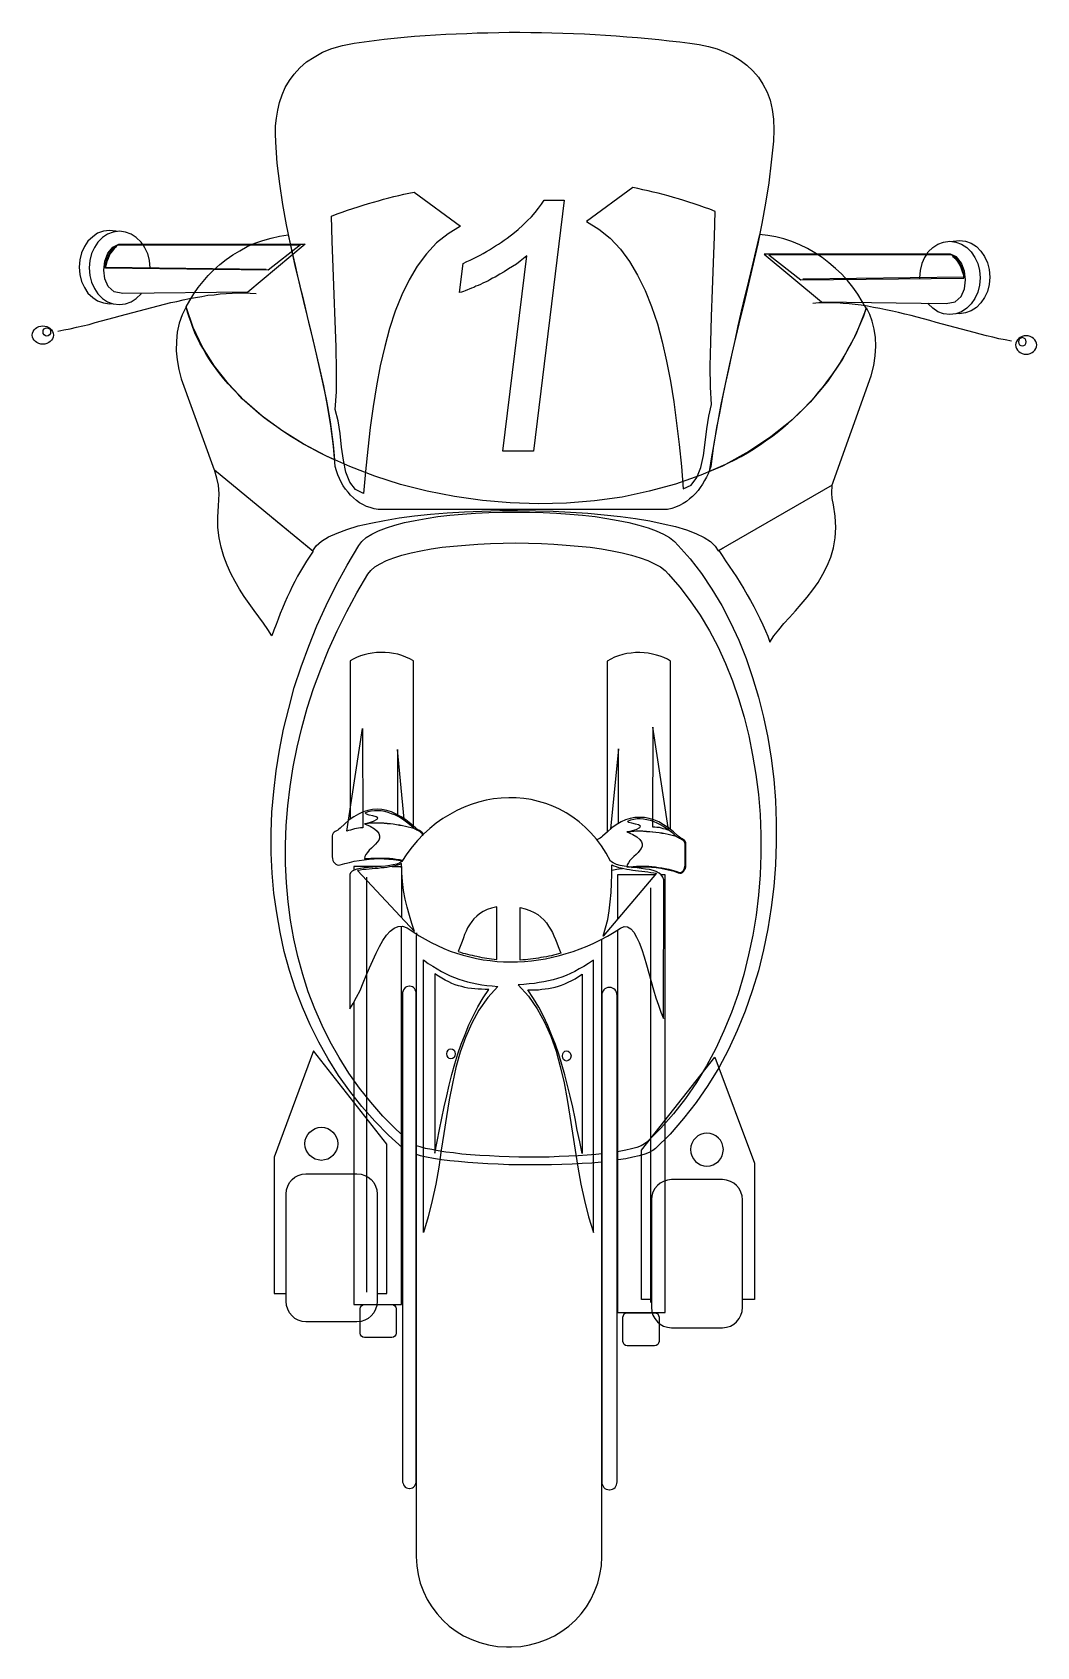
# Model space of a CAD drawing. Header units: millimetres. Extents: x -3203.9 to -3203.12, y 1770.14 to 1771.4.
import ezdxf

# ---------------------------------------------------------------- set-up
doc = ezdxf.new("R2010")
doc.units = ezdxf.units.MM
doc.header["$LTSCALE"] = 10
doc.layers.add('Veículos', color=2, linetype='Continuous')

msp = doc.modelspace()

# ---------------------------------------------------------------- linework, layer by layer
at = {"layer": 'Veículos'}
for points in [[(-3203.4037, 1771.0293), (-3203.6301, 1771.0294), (-3203.6332, 1771.0299), (-3203.6363, 1771.0308), (-3203.6391, 1771.0317), (-3203.6419, 1771.0331), (-3203.6446, 1771.0345), (-3203.6471, 1771.0364), (-3203.6494, 1771.0383), (-3203.6517, 1771.0405), (-3203.6536, 1771.0428), (-3203.6556, 1771.0453), (-3203.6573, 1771.0479), (-3203.6589, 1771.0506), (-3203.6603, 1771.0535), (-3203.6616, 1771.0565), (-3203.6626, 1771.0596), (-3203.6636, 1771.0629), (-3203.665, 1771.0789), (-3203.667, 1771.0948), (-3203.6697, 1771.1105), (-3203.6726, 1771.1261), (-3203.6761, 1771.1418), (-3203.6797, 1771.1575), (-3203.6835, 1771.173), (-3203.6873, 1771.1887), (-3203.6911, 1771.2043), (-3203.6949, 1771.2202), (-3203.6984, 1771.2359), (-3203.7017, 1771.2519), (-3203.7046, 1771.2679), (-3203.707, 1771.2841), (-3203.7089, 1771.3002), (-3203.7101, 1771.3167), (-3203.7104, 1771.323), (-3203.7103, 1771.3293), (-3203.7096, 1771.3354), (-3203.7086, 1771.3416), (-3203.7071, 1771.3477), (-3203.7051, 1771.3535), (-3203.7027, 1771.3593), (-3203.6994, 1771.3647), (-3203.6957, 1771.3699), (-3203.6913, 1771.3748), (-3203.686, 1771.3793), (-3203.6802, 1771.3832), (-3203.6736, 1771.3869), (-3203.6662, 1771.3898), (-3203.6578, 1771.3923), (-3203.6487, 1771.3941), (-3203.6409, 1771.3951), (-3203.6332, 1771.3961), (-3203.6254, 1771.3971), (-3203.6175, 1771.3979), (-3203.6096, 1771.3987), (-3203.6015, 1771.3994), (-3203.5934, 1771.4001), (-3203.5853, 1771.4006), (-3203.5772, 1771.4011), (-3203.569, 1771.4014), (-3203.5607, 1771.4017), (-3203.5525, 1771.402), (-3203.5442, 1771.4022), (-3203.5358, 1771.4024), (-3203.5276, 1771.4025), (-3203.5192, 1771.4025), (-3203.5107, 1771.4024), (-3203.5023, 1771.4024), (-3203.4941, 1771.402), (-3203.4857, 1771.4019), (-3203.4773, 1771.4015), (-3203.4688, 1771.4012), (-3203.4604, 1771.4007), (-3203.4522, 1771.4002), (-3203.4438, 1771.3997), (-3203.4355, 1771.3991), (-3203.4271, 1771.3984), (-3203.4188, 1771.3976), (-3203.4106, 1771.3968), (-3203.4025, 1771.3959), (-3203.3942, 1771.3951), (-3203.3862, 1771.3941), (-3203.3789, 1771.393), (-3203.3718, 1771.3915), (-3203.365, 1771.3895), (-3203.3586, 1771.387), (-3203.3525, 1771.3841), (-3203.3469, 1771.3808), (-3203.3416, 1771.3768), (-3203.337, 1771.3723), (-3203.3327, 1771.3674), (-3203.3291, 1771.3619), (-3203.3259, 1771.3558), (-3203.3236, 1771.3494), (-3203.3218, 1771.3421), (-3203.3208, 1771.3345), (-3203.3205, 1771.3263), (-3203.321, 1771.3174), (-3203.3226, 1771.301), (-3203.3246, 1771.2849), (-3203.3271, 1771.2689), (-3203.3301, 1771.253), (-3203.3332, 1771.2372), (-3203.3367, 1771.2215), (-3203.3403, 1771.2058), (-3203.3441, 1771.1902), (-3203.3479, 1771.1746), (-3203.3517, 1771.159), (-3203.3553, 1771.1431), (-3203.3588, 1771.1273), (-3203.3621, 1771.1114), (-3203.365, 1771.0954), (-3203.3677, 1771.0793), (-3203.37, 1771.0629), (-3203.371, 1771.0601), (-3203.372, 1771.0573), (-3203.3733, 1771.0545), (-3203.3748, 1771.0519), (-3203.3763, 1771.0492), (-3203.3781, 1771.0466), (-3203.3799, 1771.0441), (-3203.382, 1771.0418), (-3203.3842, 1771.0395), (-3203.3865, 1771.0375), (-3203.389, 1771.0355), (-3203.3916, 1771.0339), (-3203.3944, 1771.0324), (-3203.3974, 1771.0311), (-3203.4005, 1771.0301), (-3203.4037, 1771.0293)], [(-3203.3664, 1771.2624), (-3203.3706, 1771.2641), (-3203.3748, 1771.2656), (-3203.3789, 1771.2671), (-3203.383, 1771.2684), (-3203.3872, 1771.2697), (-3203.3911, 1771.271), (-3203.3952, 1771.2722), (-3203.3992, 1771.2733), (-3203.4032, 1771.2745), (-3203.4071, 1771.2756), (-3203.4111, 1771.2766), (-3203.415, 1771.2776), (-3203.419, 1771.2786), (-3203.423, 1771.2794), (-3203.4269, 1771.2804), (-3203.431, 1771.2812), (-3203.4672, 1771.2545), (-3203.4575, 1771.2486), (-3203.4485, 1771.2415), (-3203.4406, 1771.2329), (-3203.4334, 1771.2233), (-3203.4271, 1771.2126), (-3203.4213, 1771.2007), (-3203.4162, 1771.188), (-3203.4117, 1771.1745), (-3203.4079, 1771.1603), (-3203.4045, 1771.1453), (-3203.4015, 1771.1296), (-3203.3989, 1771.1134), (-3203.3967, 1771.0969), (-3203.3947, 1771.0801), (-3203.3929, 1771.0628), (-3203.3914, 1771.0454), (-3203.3852, 1771.0484), (-3203.3807, 1771.0542), (-3203.3776, 1771.0621), (-3203.3756, 1771.0715), (-3203.3743, 1771.0817), (-3203.3731, 1771.0923), (-3203.3715, 1771.1024), (-3203.3693, 1771.1113), (-3203.3702, 1771.125), (-3203.3703, 1771.1415), (-3203.37, 1771.1601), (-3203.3693, 1771.1803), (-3203.3685, 1771.201), (-3203.3677, 1771.2222), (-3203.3669, 1771.2428), (-3203.3664, 1771.2624)], [(-3203.6665, 1771.2588), (-3203.6622, 1771.2605), (-3203.6581, 1771.2619), (-3203.654, 1771.2634), (-3203.6499, 1771.2647), (-3203.6457, 1771.2661), (-3203.6418, 1771.2674), (-3203.6376, 1771.2685), (-3203.6337, 1771.2697), (-3203.6297, 1771.2708), (-3203.6258, 1771.272), (-3203.6218, 1771.273), (-3203.6178, 1771.274), (-3203.6139, 1771.275), (-3203.6099, 1771.2758), (-3203.606, 1771.2768), (-3203.6018, 1771.2776), (-3203.5657, 1771.2509), (-3203.5754, 1771.2449), (-3203.5843, 1771.2378), (-3203.5923, 1771.2293), (-3203.5995, 1771.2197), (-3203.6058, 1771.209), (-3203.6116, 1771.1971), (-3203.6167, 1771.1844), (-3203.6211, 1771.1709), (-3203.6249, 1771.1567), (-3203.6284, 1771.1416), (-3203.6314, 1771.126), (-3203.634, 1771.1098), (-3203.6362, 1771.0933), (-3203.6381, 1771.0765), (-3203.64, 1771.0591), (-3203.6414, 1771.0418), (-3203.6477, 1771.0448), (-3203.6522, 1771.0506), (-3203.6553, 1771.0585), (-3203.6571, 1771.0679), (-3203.6586, 1771.0781), (-3203.6598, 1771.0887), (-3203.6614, 1771.0987), (-3203.6636, 1771.1076), (-3203.6627, 1771.1213), (-3203.6626, 1771.1378), (-3203.6629, 1771.1565), (-3203.6636, 1771.1766), (-3203.6644, 1771.1974), (-3203.6652, 1771.2185), (-3203.666, 1771.2392), (-3203.6665, 1771.2588)], [(-3203.5086, 1771.0748), (-3203.5325, 1771.0748), (-3203.5139, 1771.2276), (-3203.5164, 1771.2255), (-3203.519, 1771.2235), (-3203.5218, 1771.2213), (-3203.5249, 1771.2194), (-3203.5281, 1771.2174), (-3203.5315, 1771.2152), (-3203.535, 1771.2133), (-3203.5386, 1771.2111), (-3203.5406, 1771.2101), (-3203.5426, 1771.209), (-3203.5444, 1771.208), (-3203.5464, 1771.2072), (-3203.5482, 1771.2062), (-3203.55, 1771.2053), (-3203.5518, 1771.2045), (-3203.5537, 1771.2039), (-3203.5553, 1771.203), (-3203.5571, 1771.2024), (-3203.5588, 1771.2017), (-3203.5602, 1771.201), (-3203.5619, 1771.2004), (-3203.5634, 1771.1999), (-3203.5649, 1771.1994), (-3203.5664, 1771.1989), (-3203.5635, 1771.2218), (-3203.5607, 1771.2232), (-3203.5581, 1771.2243), (-3203.5555, 1771.2256), (-3203.553, 1771.227), (-3203.5503, 1771.2283), (-3203.5479, 1771.2296), (-3203.5454, 1771.2311), (-3203.5431, 1771.2324), (-3203.5406, 1771.2339), (-3203.5383, 1771.2354), (-3203.536, 1771.2369), (-3203.5337, 1771.2385), (-3203.5314, 1771.24), (-3203.5291, 1771.2416), (-3203.5269, 1771.2433), (-3203.5246, 1771.2449), (-3203.5206, 1771.2482), (-3203.5168, 1771.2517), (-3203.5134, 1771.255), (-3203.5101, 1771.2583), (-3203.5073, 1771.2616), (-3203.5046, 1771.2649), (-3203.5023, 1771.268), (-3203.5002, 1771.2712), (-3203.4845, 1771.2712), (-3203.5086, 1771.0748)], [(-3203.8345, 1771.2466), (-3203.8353, 1771.2469), (-3203.8401, 1771.2476), (-3203.8449, 1771.2469), (-3203.8494, 1771.2453), (-3203.8533, 1771.2426), (-3203.857, 1771.2392), (-3203.8598, 1771.2349), (-3203.8621, 1771.2301), (-3203.8634, 1771.2246), (-3203.8639, 1771.2189), (-3203.8634, 1771.2131), (-3203.8621, 1771.2076), (-3203.8598, 1771.2029), (-3203.857, 1771.1986), (-3203.8533, 1771.1951), (-3203.8494, 1771.1925), (-3203.8449, 1771.1908), (-3203.8401, 1771.1902), (-3203.838, 1771.1905), (-3203.838, 1771.1905)], [(-3203.8144, 1771.2367), (-3203.8155, 1771.2385), (-3203.8192, 1771.242), (-3203.8231, 1771.2446), (-3203.8276, 1771.2463), (-3203.8324, 1771.2469), (-3203.8372, 1771.2463), (-3203.8416, 1771.2446), (-3203.8456, 1771.242), (-3203.8492, 1771.2385), (-3203.852, 1771.2342), (-3203.8543, 1771.2294), (-3203.8556, 1771.224), (-3203.8561, 1771.2182), (-3203.8556, 1771.2124), (-3203.8543, 1771.207), (-3203.852, 1771.2022), (-3203.8492, 1771.1979), (-3203.8456, 1771.1944), (-3203.8416, 1771.1918), (-3203.8372, 1771.1902), (-3203.8324, 1771.1895), (-3203.8276, 1771.1902), (-3203.8231, 1771.1918), (-3203.8192, 1771.1944), (-3203.8155, 1771.1979), (-3203.8152, 1771.1984), (-3203.8152, 1771.1984)], [(-3203.6642, 1771.068), (-3203.6705, 1771.071), (-3203.6766, 1771.0741), (-3203.6825, 1771.0773), (-3203.6883, 1771.0804), (-3203.6938, 1771.0837), (-3203.6992, 1771.087), (-3203.7045, 1771.0905), (-3203.7094, 1771.094), (-3203.7144, 1771.0976), (-3203.7192, 1771.101), (-3203.7236, 1771.1047), (-3203.7281, 1771.1085), (-3203.7322, 1771.1123), (-3203.7363, 1771.1159), (-3203.7401, 1771.1199), (-3203.7438, 1771.1237), (-3203.7474, 1771.1276), (-3203.7507, 1771.1314), (-3203.7538, 1771.1354), (-3203.7568, 1771.1393), (-3203.7598, 1771.1435), (-3203.7624, 1771.1474), (-3203.7649, 1771.1514), (-3203.7672, 1771.1555), (-3203.7695, 1771.1595), (-3203.7715, 1771.1636), (-3203.7733, 1771.1675), (-3203.7749, 1771.1717), (-3203.7764, 1771.1756), (-3203.7779, 1771.1796), (-3203.7791, 1771.1837), (-3203.7801, 1771.1877), (-3203.7774, 1771.1928), (-3203.7743, 1771.1979), (-3203.7708, 1771.2029), (-3203.767, 1771.2076), (-3203.7629, 1771.2123), (-3203.7586, 1771.2167), (-3203.7538, 1771.2209), (-3203.7489, 1771.2248), (-3203.7436, 1771.2284), (-3203.7381, 1771.2317), (-3203.7324, 1771.2349), (-3203.7264, 1771.2375), (-3203.7202, 1771.2398), (-3203.7137, 1771.2416), (-3203.7071, 1771.2431), (-3203.7003, 1771.2441), (-3203.6985, 1771.236), (-3203.6967, 1771.2279), (-3203.6949, 1771.22), (-3203.6931, 1771.2119), (-3203.6913, 1771.204), (-3203.6893, 1771.1961), (-3203.6875, 1771.1882), (-3203.6855, 1771.1803), (-3203.6837, 1771.1723), (-3203.6817, 1771.1644), (-3203.6799, 1771.1565), (-3203.6781, 1771.1484), (-3203.6761, 1771.1403), (-3203.6743, 1771.1322), (-3203.6725, 1771.124), (-3203.6706, 1771.1157), (-3203.6697, 1771.1098), (-3203.6687, 1771.1038), (-3203.6677, 1771.0979), (-3203.6669, 1771.092), (-3203.666, 1771.0859), (-3203.6652, 1771.0799), (-3203.6647, 1771.074), (-3203.6642, 1771.068)], [(-3203.3713, 1771.059), (-3203.3662, 1771.0611), (-3203.3611, 1771.0633), (-3203.356, 1771.0657), (-3203.351, 1771.0682), (-3203.3461, 1771.0708), (-3203.3413, 1771.0737), (-3203.3365, 1771.0766), (-3203.3317, 1771.0796), (-3203.3271, 1771.0829), (-3203.3225, 1771.0862), (-3203.318, 1771.0895), (-3203.3136, 1771.0931), (-3203.3093, 1771.0968), (-3203.3051, 1771.1006), (-3203.301, 1771.1043), (-3203.2969, 1771.1085), (-3203.2929, 1771.1126), (-3203.2891, 1771.1167), (-3203.2855, 1771.1212), (-3203.2819, 1771.1255), (-3203.2784, 1771.1301), (-3203.2749, 1771.1347), (-3203.2716, 1771.1395), (-3203.2685, 1771.1443), (-3203.2655, 1771.1492), (-3203.2627, 1771.1543), (-3203.2599, 1771.1595), (-3203.2573, 1771.1646), (-3203.255, 1771.1699), (-3203.2525, 1771.1753), (-3203.2503, 1771.1807), (-3203.2484, 1771.1864), (-3203.2515, 1771.1921), (-3203.255, 1771.1978), (-3203.2588, 1771.2032), (-3203.2631, 1771.2083), (-3203.2675, 1771.2133), (-3203.2725, 1771.2179), (-3203.2776, 1771.2223), (-3203.2829, 1771.2265), (-3203.2885, 1771.2301), (-3203.2944, 1771.2334), (-3203.3003, 1771.2364), (-3203.3065, 1771.239), (-3203.3127, 1771.241), (-3203.319, 1771.2426), (-3203.3254, 1771.2436), (-3203.3319, 1771.2443), (-3203.3348, 1771.2321), (-3203.3376, 1771.2199), (-3203.3405, 1771.208), (-3203.3433, 1771.1963), (-3203.3461, 1771.1845), (-3203.3487, 1771.173), (-3203.3512, 1771.1614), (-3203.3538, 1771.1501), (-3203.3561, 1771.1387), (-3203.3586, 1771.1273), (-3203.3609, 1771.1159), (-3203.3631, 1771.1047), (-3203.3654, 1771.0933), (-3203.3673, 1771.0819), (-3203.3693, 1771.0705), (-3203.3713, 1771.059)], [(-3203.8329, 1771.2367), (-3203.6871, 1771.2369), (-3203.732, 1771.1994), (-3203.8296, 1771.1982), (-3203.8365, 1771.1996), (-3203.8413, 1771.2037), (-3203.8439, 1771.2096), (-3203.8447, 1771.2166), (-3203.8437, 1771.2235), (-3203.8414, 1771.2298), (-3203.8376, 1771.2345), (-3203.8329, 1771.2367)], [(-3203.8314, 1771.2364), (-3203.6908, 1771.2364), (-3203.716, 1771.2166), (-3203.8434, 1771.218), (-3203.8433, 1771.2209), (-3203.8426, 1771.224), (-3203.8414, 1771.2271), (-3203.84, 1771.2299), (-3203.8381, 1771.2326), (-3203.8362, 1771.2347), (-3203.8339, 1771.236), (-3203.8314, 1771.2364)], [(-3203.8345, 1771.235), (-3203.8363, 1771.2336), (-3203.8378, 1771.2317), (-3203.8393, 1771.2298), (-3203.8403, 1771.2276), (-3203.8413, 1771.2255), (-3203.8421, 1771.2232), (-3203.8428, 1771.221), (-3203.8433, 1771.2187), (-3203.7175, 1771.2172)], [(-3203.8142, 1771.2365), (-3203.8127, 1771.2342), (-3203.8104, 1771.2294), (-3203.8091, 1771.224), (-3203.8086, 1771.2182), (-3203.8086, 1771.2182), (-3203.8086, 1771.2177)], [(-3203.1825, 1771.2289), (-3203.3282, 1771.2291), (-3203.2834, 1771.1916), (-3203.1858, 1771.1905), (-3203.1789, 1771.1918), (-3203.1741, 1771.1959), (-3203.1715, 1771.2019), (-3203.1706, 1771.2088), (-3203.1716, 1771.2157), (-3203.1739, 1771.222), (-3203.1777, 1771.2268), (-3203.1825, 1771.2289)], [(-3203.201, 1771.2289), (-3203.1999, 1771.2308), (-3203.1962, 1771.2342), (-3203.1923, 1771.2369), (-3203.1878, 1771.2385), (-3203.183, 1771.2392), (-3203.1782, 1771.2385), (-3203.1738, 1771.2369), (-3203.1698, 1771.2342), (-3203.1662, 1771.2308), (-3203.1634, 1771.2265), (-3203.1611, 1771.2217), (-3203.1598, 1771.2162), (-3203.1593, 1771.2105), (-3203.1598, 1771.2047), (-3203.1611, 1771.1992), (-3203.1634, 1771.1944), (-3203.1662, 1771.1902), (-3203.1698, 1771.1867), (-3203.1738, 1771.184), (-3203.1782, 1771.1824), (-3203.183, 1771.1817), (-3203.1878, 1771.1824), (-3203.1923, 1771.184), (-3203.1962, 1771.1867), (-3203.1999, 1771.1902), (-3203.2002, 1771.1907), (-3203.2002, 1771.1907)], [(-3203.181, 1771.2388), (-3203.1802, 1771.2392), (-3203.1754, 1771.2398), (-3203.1706, 1771.2392), (-3203.1662, 1771.2375), (-3203.1622, 1771.2349), (-3203.1586, 1771.2314), (-3203.1558, 1771.2271), (-3203.1535, 1771.2223), (-3203.1522, 1771.2169), (-3203.1517, 1771.2111), (-3203.1522, 1771.2053), (-3203.1535, 1771.1999), (-3203.1558, 1771.1951), (-3203.1586, 1771.1908), (-3203.1622, 1771.1874), (-3203.1662, 1771.1847), (-3203.1706, 1771.1831), (-3203.1754, 1771.1824), (-3203.1774, 1771.1827), (-3203.1774, 1771.1827)], [(-3203.184, 1771.2286), (-3203.3246, 1771.2286), (-3203.2994, 1771.2088), (-3203.172, 1771.2103), (-3203.1721, 1771.2131), (-3203.1728, 1771.2162), (-3203.1739, 1771.2194), (-3203.1754, 1771.2222), (-3203.1772, 1771.2248), (-3203.1792, 1771.227), (-3203.1815, 1771.2283), (-3203.184, 1771.2286)], [(-3203.1809, 1771.2273), (-3203.1791, 1771.2258), (-3203.1776, 1771.224), (-3203.1761, 1771.222), (-3203.1749, 1771.2199), (-3203.1741, 1771.2177), (-3203.1733, 1771.2154), (-3203.1726, 1771.2133), (-3203.1721, 1771.2109), (-3203.2979, 1771.2095)], [(-3203.2012, 1771.2288), (-3203.2027, 1771.2265), (-3203.205, 1771.2217), (-3203.2063, 1771.2162), (-3203.2068, 1771.2105), (-3203.2068, 1771.2105), (-3203.2068, 1771.21)], [(-3203.8806, 1771.1687), (-3203.8758, 1771.1697), (-3203.8708, 1771.1707), (-3203.866, 1771.1718), (-3203.8611, 1771.173), (-3203.8561, 1771.1741), (-3203.8513, 1771.1755), (-3203.8464, 1771.1768), (-3203.8414, 1771.1781), (-3203.8365, 1771.1794), (-3203.8317, 1771.1807), (-3203.8268, 1771.1821), (-3203.8218, 1771.1834), (-3203.8169, 1771.1847), (-3203.8119, 1771.186), (-3203.807, 1771.1874), (-3203.8022, 1771.1887), (-3203.7972, 1771.1898), (-3203.7923, 1771.1911), (-3203.7875, 1771.1921), (-3203.7825, 1771.1933), (-3203.7777, 1771.1943), (-3203.7728, 1771.1951), (-3203.768, 1771.1959), (-3203.7632, 1771.1968), (-3203.7584, 1771.1973), (-3203.7537, 1771.1979), (-3203.7489, 1771.1982), (-3203.7441, 1771.1986), (-3203.7395, 1771.1987), (-3203.7347, 1771.1987), (-3203.7301, 1771.1986), (-3203.7254, 1771.1982)], [(-3203.1348, 1771.1609), (-3203.1396, 1771.1619), (-3203.1446, 1771.1629), (-3203.1494, 1771.1641), (-3203.1543, 1771.1652), (-3203.1593, 1771.1664), (-3203.164, 1771.1677), (-3203.169, 1771.169), (-3203.1739, 1771.1704), (-3203.1789, 1771.1717), (-3203.1837, 1771.173), (-3203.1886, 1771.1743), (-3203.1936, 1771.1756), (-3203.1985, 1771.177), (-3203.2035, 1771.1783), (-3203.2084, 1771.1796), (-3203.2132, 1771.1809), (-3203.2182, 1771.1821), (-3203.2231, 1771.1834), (-3203.2279, 1771.1844), (-3203.2329, 1771.1855), (-3203.2376, 1771.1865), (-3203.2426, 1771.1874), (-3203.2474, 1771.1882), (-3203.2522, 1771.189), (-3203.257, 1771.1895), (-3203.2617, 1771.1902), (-3203.2665, 1771.1905), (-3203.2713, 1771.1908), (-3203.2759, 1771.191), (-3203.2807, 1771.191), (-3203.2853, 1771.1908), (-3203.29, 1771.1905)], [(-3203.2753, 1771.0479), (-3203.2444, 1771.1339), (-3203.2424, 1771.1418), (-3203.2414, 1771.1496), (-3203.2409, 1771.157), (-3203.2411, 1771.1639), (-3203.2421, 1771.1704), (-3203.2436, 1771.1765), (-3203.2456, 1771.1819), (-3203.2482, 1771.1869), (-3203.2566, 1771.1661), (-3203.2669, 1771.1468), (-3203.2787, 1771.1293), (-3203.2921, 1771.1133), (-3203.3068, 1771.0989), (-3203.323, 1771.086), (-3203.3401, 1771.0746), (-3203.3584, 1771.0646), (-3203.3776, 1771.0562), (-3203.3975, 1771.0491), (-3203.4182, 1771.0435), (-3203.4393, 1771.039), (-3203.4609, 1771.036), (-3203.4827, 1771.0342), (-3203.5046, 1771.0337), (-3203.5268, 1771.0344), (-3203.5485, 1771.0364), (-3203.5703, 1771.0395), (-3203.5916, 1771.0436), (-3203.6126, 1771.0489), (-3203.6327, 1771.0553), (-3203.6523, 1771.0628), (-3203.671, 1771.0712), (-3203.6886, 1771.0807), (-3203.7053, 1771.0911), (-3203.7207, 1771.1024), (-3203.7347, 1771.1146), (-3203.7472, 1771.1276), (-3203.7581, 1771.1415), (-3203.7674, 1771.1562), (-3203.7746, 1771.1717), (-3203.7801, 1771.1878), (-3203.7832, 1771.1816), (-3203.7857, 1771.175), (-3203.7872, 1771.168), (-3203.7878, 1771.1609), (-3203.788, 1771.1535), (-3203.7873, 1771.1463), (-3203.786, 1771.1388), (-3203.7842, 1771.1314), (-3203.7583, 1771.0603), (-3203.7578, 1771.06), (-3203.7578, 1771.0596)], [(-3203.8923, 1771.173), (-3203.8906, 1771.1728), (-3203.8891, 1771.1725), (-3203.8877, 1771.1717), (-3203.8865, 1771.1709), (-3203.8855, 1771.1697), (-3203.8847, 1771.1685), (-3203.8842, 1771.1672), (-3203.884, 1771.1657), (-3203.8842, 1771.1642), (-3203.8847, 1771.1629), (-3203.8855, 1771.1618), (-3203.8865, 1771.1606), (-3203.8877, 1771.1598), (-3203.8891, 1771.1591), (-3203.8906, 1771.1586), (-3203.8923, 1771.1585), (-3203.8939, 1771.1586), (-3203.8954, 1771.1591), (-3203.8969, 1771.1598), (-3203.898, 1771.1606), (-3203.899, 1771.1618), (-3203.8999, 1771.1629), (-3203.9004, 1771.1642), (-3203.9005, 1771.1657), (-3203.9004, 1771.1672), (-3203.8999, 1771.1685), (-3203.899, 1771.1697), (-3203.898, 1771.1709), (-3203.8969, 1771.1717), (-3203.8954, 1771.1725), (-3203.8939, 1771.1728), (-3203.8923, 1771.173)], [(-3203.8891, 1771.1715), (-3203.888, 1771.1712), (-3203.887, 1771.1705), (-3203.8863, 1771.1695), (-3203.8862, 1771.1682), (-3203.8863, 1771.1669), (-3203.887, 1771.1659), (-3203.888, 1771.1652), (-3203.8891, 1771.1649), (-3203.8903, 1771.1652), (-3203.8913, 1771.1659), (-3203.8919, 1771.1669), (-3203.8921, 1771.1682), (-3203.8919, 1771.1695), (-3203.8913, 1771.1705), (-3203.8903, 1771.1712), (-3203.8891, 1771.1715)], [(-3203.1233, 1771.1652), (-3203.1249, 1771.1651), (-3203.1264, 1771.1647), (-3203.1279, 1771.1639), (-3203.1291, 1771.1631), (-3203.13, 1771.1619), (-3203.1309, 1771.1608), (-3203.1314, 1771.1595), (-3203.1315, 1771.158), (-3203.1314, 1771.1565), (-3203.1309, 1771.1552), (-3203.13, 1771.154), (-3203.1291, 1771.1529), (-3203.1279, 1771.152), (-3203.1264, 1771.1514), (-3203.1249, 1771.1509), (-3203.1233, 1771.1507), (-3203.1216, 1771.1509), (-3203.1202, 1771.1514), (-3203.1187, 1771.152), (-3203.1175, 1771.1529), (-3203.1165, 1771.154), (-3203.1157, 1771.1552), (-3203.1152, 1771.1565), (-3203.115, 1771.158), (-3203.1152, 1771.1595), (-3203.1157, 1771.1608), (-3203.1165, 1771.1619), (-3203.1175, 1771.1631), (-3203.1187, 1771.1639), (-3203.1202, 1771.1647), (-3203.1216, 1771.1651), (-3203.1233, 1771.1652)], [(-3203.1263, 1771.1638), (-3203.1274, 1771.1634), (-3203.1284, 1771.1628), (-3203.1291, 1771.1618), (-3203.1292, 1771.1605), (-3203.1291, 1771.1591), (-3203.1284, 1771.1581), (-3203.1274, 1771.1575), (-3203.1263, 1771.1572), (-3203.1251, 1771.1575), (-3203.1241, 1771.1581), (-3203.1235, 1771.1591), (-3203.1233, 1771.1605), (-3203.1235, 1771.1618), (-3203.1241, 1771.1628), (-3203.1251, 1771.1634), (-3203.1263, 1771.1638)], [(-3203.7579, 1771.0603), (-3203.6809, 1770.9966), (-3203.6835, 1770.9928), (-3203.686, 1770.989), (-3203.6885, 1770.985), (-3203.6908, 1770.9811), (-3203.6931, 1770.9771), (-3203.6952, 1770.973), (-3203.6972, 1770.969), (-3203.6992, 1770.9649), (-3203.7012, 1770.9606), (-3203.703, 1770.9565), (-3203.7048, 1770.9522), (-3203.7066, 1770.9479), (-3203.7083, 1770.9436), (-3203.7099, 1770.9393), (-3203.7116, 1770.935), (-3203.7131, 1770.9306), (-3203.7162, 1770.9354), (-3203.7197, 1770.9403), (-3203.7233, 1770.9453), (-3203.7271, 1770.9504), (-3203.7309, 1770.9557), (-3203.7347, 1770.9613), (-3203.7385, 1770.9669), (-3203.7419, 1770.973), (-3203.7452, 1770.9791), (-3203.7482, 1770.9857), (-3203.7508, 1770.9925), (-3203.7528, 1770.9997), (-3203.7545, 1771.0071), (-3203.7553, 1771.0151), (-3203.7555, 1771.0233), (-3203.755, 1771.0321), (-3203.7543, 1771.0416), (-3203.7548, 1771.0482), (-3203.7561, 1771.0537), (-3203.7579, 1771.0603)], [(-3203.2749, 1771.0482), (-3203.3637, 1770.9971), (-3203.3609, 1770.9933), (-3203.3583, 1770.9892), (-3203.3555, 1770.985), (-3203.3527, 1770.9807), (-3203.3497, 1770.9765), (-3203.3469, 1770.9718), (-3203.3442, 1770.9672), (-3203.3414, 1770.9626), (-3203.3388, 1770.958), (-3203.3363, 1770.9534), (-3203.3339, 1770.9486), (-3203.3315, 1770.9439), (-3203.3292, 1770.9392), (-3203.3272, 1770.9345), (-3203.3254, 1770.9301), (-3203.3238, 1770.9256), (-3203.3205, 1770.9304), (-3203.3167, 1770.9352), (-3203.3127, 1770.94), (-3203.3083, 1770.9449), (-3203.3037, 1770.9501), (-3203.2992, 1770.9553), (-3203.2946, 1770.9608), (-3203.2901, 1770.9664), (-3203.286, 1770.9723), (-3203.2822, 1770.9786), (-3203.2789, 1770.9852), (-3203.2761, 1770.992), (-3203.2739, 1770.9994), (-3203.2726, 1771.0071), (-3203.2721, 1771.0152), (-3203.2726, 1771.024), (-3203.2739, 1771.0329), (-3203.2749, 1771.038), (-3203.2753, 1771.0421), (-3203.2749, 1771.0482)], [(-3203.6111, 1770.5301), (-3203.622, 1770.54), (-3203.6327, 1770.5509), (-3203.6428, 1770.5624), (-3203.6522, 1770.5743), (-3203.6611, 1770.5867), (-3203.6692, 1770.5996), (-3203.6764, 1770.6126), (-3203.6832, 1770.6261), (-3203.6893, 1770.64), (-3203.6947, 1770.6542), (-3203.6994, 1770.6687), (-3203.7035, 1770.6836), (-3203.7068, 1770.6986), (-3203.7094, 1770.7138), (-3203.7116, 1770.7293), (-3203.7129, 1770.7448), (-3203.7136, 1770.7606), (-3203.7137, 1770.7766), (-3203.7131, 1770.7926), (-3203.7117, 1770.8088), (-3203.7098, 1770.825), (-3203.7073, 1770.8411), (-3203.704, 1770.8575), (-3203.7, 1770.8736), (-3203.6956, 1770.89), (-3203.6903, 1770.9062), (-3203.6843, 1770.9223), (-3203.6779, 1770.9383), (-3203.6706, 1770.9543), (-3203.6629, 1770.9702), (-3203.6543, 1770.9857), (-3203.6452, 1771.0012), (-3203.6428, 1771.0043), (-3203.6395, 1771.0073), (-3203.635, 1771.0101), (-3203.6297, 1771.0126), (-3203.6236, 1771.0149), (-3203.6169, 1771.0171), (-3203.6094, 1771.019), (-3203.6012, 1771.0208), (-3203.5926, 1771.0223), (-3203.5835, 1771.0237), (-3203.5739, 1771.0248), (-3203.564, 1771.0256), (-3203.5538, 1771.0265), (-3203.5434, 1771.027), (-3203.5329, 1771.0273), (-3203.5223, 1771.0273), (-3203.5116, 1771.0273), (-3203.501, 1771.027), (-3203.4905, 1771.0265), (-3203.4802, 1771.0256), (-3203.4702, 1771.0248), (-3203.4604, 1771.0237), (-3203.4512, 1771.0223), (-3203.4423, 1771.0208), (-3203.4339, 1771.019), (-3203.4261, 1771.0171), (-3203.419, 1771.0149), (-3203.4126, 1771.0126), (-3203.407, 1771.0101), (-3203.4022, 1771.0073), (-3203.3982, 1771.0043), (-3203.3954, 1771.0012), (-3203.386, 1770.9906), (-3203.3772, 1770.9793), (-3203.369, 1770.967), (-3203.3614, 1770.9543), (-3203.3545, 1770.941), (-3203.348, 1770.9271), (-3203.3423, 1770.9128), (-3203.3372, 1770.8979), (-3203.3325, 1770.8826), (-3203.3286, 1770.8669), (-3203.3253, 1770.8509), (-3203.3226, 1770.8347), (-3203.3206, 1770.8184), (-3203.3193, 1770.8017), (-3203.3187, 1770.785), (-3203.3187, 1770.7682), (-3203.3193, 1770.7514), (-3203.3205, 1770.7345), (-3203.3226, 1770.7179), (-3203.3253, 1770.7012), (-3203.3286, 1770.6849), (-3203.3327, 1770.6685), (-3203.3375, 1770.6527), (-3203.3429, 1770.637), (-3203.3492, 1770.6218), (-3203.3561, 1770.607), (-3203.3637, 1770.5926), (-3203.3721, 1770.5788), (-3203.3814, 1770.5654), (-3203.3913, 1770.5529), (-3203.4018, 1770.5408), (-3203.4132, 1770.5294), (-3203.4152, 1770.5278), (-3203.4182, 1770.5263), (-3203.4216, 1770.525), (-3203.4259, 1770.5238), (-3203.4309, 1770.5227), (-3203.4363, 1770.5215), (-3203.4423, 1770.5207), (-3203.4431, 1770.5205), (-3203.4431, 1770.5205)], [(-3203.7131, 1771.0232), (-3203.681, 1770.9969), (-3203.6784, 1771.0009), (-3203.6743, 1771.0045), (-3203.6688, 1771.0078), (-3203.6622, 1771.0109), (-3203.6545, 1771.0137), (-3203.6456, 1771.0164), (-3203.6358, 1771.0187), (-3203.6251, 1771.0208), (-3203.6137, 1771.0227), (-3203.6017, 1771.0243), (-3203.5891, 1771.0256), (-3203.5761, 1771.0266), (-3203.5626, 1771.0274), (-3203.5489, 1771.0281), (-3203.535, 1771.0284), (-3203.521, 1771.0284), (-3203.507, 1771.0283), (-3203.4931, 1771.0279), (-3203.4796, 1771.0273), (-3203.4662, 1771.0263), (-3203.4532, 1771.0251), (-3203.4406, 1771.0238), (-3203.4287, 1771.0222), (-3203.4175, 1771.0204), (-3203.4071, 1771.0182), (-3203.3975, 1771.0159), (-3203.389, 1771.0133), (-3203.3815, 1771.0104), (-3203.3751, 1771.0075), (-3203.3702, 1771.0042), (-3203.3664, 1771.0007), (-3203.3641, 1770.9969), (-3203.3601, 1770.9992), (-3203.3601, 1770.9992)], [(-3203.6111, 1770.5398), (-3203.616, 1770.5444), (-3203.6263, 1770.5548), (-3203.6358, 1770.5656), (-3203.6447, 1770.5768), (-3203.653, 1770.5885), (-3203.6606, 1770.6006), (-3203.6675, 1770.6129), (-3203.6738, 1770.6256), (-3203.6796, 1770.6387), (-3203.6847, 1770.652), (-3203.689, 1770.6657), (-3203.6929, 1770.6796), (-3203.6961, 1770.6936), (-3203.6985, 1770.708), (-3203.7005, 1770.7225), (-3203.7018, 1770.7373), (-3203.7025, 1770.7522), (-3203.7025, 1770.767), (-3203.702, 1770.7822), (-3203.7007, 1770.7974), (-3203.6989, 1770.8126), (-3203.6964, 1770.8279), (-3203.6934, 1770.8433), (-3203.6898, 1770.8586), (-3203.6855, 1770.8738), (-3203.6805, 1770.8892), (-3203.6749, 1770.9043), (-3203.6688, 1770.9194), (-3203.6621, 1770.9344), (-3203.6546, 1770.9494), (-3203.6467, 1770.9641), (-3203.6381, 1770.9786), (-3203.6358, 1770.9816), (-3203.6327, 1770.9844), (-3203.6286, 1770.9869), (-3203.6236, 1770.9893), (-3203.6178, 1770.9915), (-3203.6114, 1770.9935), (-3203.6043, 1770.9954), (-3203.5967, 1770.9969), (-3203.5886, 1770.9984), (-3203.58, 1770.9997), (-3203.571, 1771.0007), (-3203.5617, 1771.0015), (-3203.552, 1771.0022), (-3203.5423, 1771.0027), (-3203.5324, 1771.003), (-3203.5223, 1771.0032), (-3203.5124, 1771.003), (-3203.5023, 1771.0027), (-3203.4926, 1771.0022), (-3203.4829, 1771.0015), (-3203.4735, 1771.0007), (-3203.4642, 1770.9997), (-3203.4555, 1770.9984), (-3203.4471, 1770.9969), (-3203.4393, 1770.9954), (-3203.4319, 1770.9935), (-3203.4251, 1770.9915), (-3203.4192, 1770.9893), (-3203.4139, 1770.9869), (-3203.4093, 1770.9844), (-3203.4056, 1770.9816), (-3203.403, 1770.9786), (-3203.3942, 1770.9685), (-3203.386, 1770.9578), (-3203.3782, 1770.9466), (-3203.371, 1770.9345), (-3203.3645, 1770.922), (-3203.3584, 1770.9088), (-3203.353, 1770.8953), (-3203.3482, 1770.8814), (-3203.3439, 1770.8669), (-3203.3401, 1770.8522), (-3203.3372, 1770.8372), (-3203.3347, 1770.822), (-3203.3327, 1770.8065), (-3203.3314, 1770.7908), (-3203.3309, 1770.7751), (-3203.3307, 1770.7593), (-3203.3314, 1770.7435), (-3203.3327, 1770.7276), (-3203.3345, 1770.7119), (-3203.337, 1770.6963), (-3203.3403, 1770.6809), (-3203.3441, 1770.6656), (-3203.3485, 1770.6505), (-3203.3537, 1770.6359), (-3203.3596, 1770.6215), (-3203.366, 1770.6076), (-3203.3733, 1770.5941), (-3203.3812, 1770.5811), (-3203.3898, 1770.5685), (-3203.399, 1770.5565), (-3203.4091, 1770.5453), (-3203.4198, 1770.5345), (-3203.4218, 1770.5331), (-3203.4244, 1770.5317), (-3203.4277, 1770.5304), (-3203.4319, 1770.5293), (-3203.4363, 1770.5281), (-3203.4416, 1770.5271), (-3203.4431, 1770.527), (-3203.4431, 1770.527)], [(-3203.6025, 1770.7817), (-3203.6025, 1770.9108), (-3203.6053, 1770.9124), (-3203.6083, 1770.9139), (-3203.6114, 1770.9151), (-3203.6147, 1770.9161), (-3203.618, 1770.9167), (-3203.6213, 1770.9172), (-3203.6246, 1770.9175), (-3203.6279, 1770.9175), (-3203.6314, 1770.9174), (-3203.6347, 1770.917), (-3203.6378, 1770.9164), (-3203.6409, 1770.9156), (-3203.6439, 1770.9147), (-3203.6469, 1770.9136), (-3203.6495, 1770.9123), (-3203.652, 1770.9108), (-3203.652, 1770.787), (-3203.652, 1770.787)], [(-3203.4013, 1770.7789), (-3203.4013, 1770.9106), (-3203.4038, 1770.9121), (-3203.4066, 1770.9134), (-3203.4094, 1770.9146), (-3203.4124, 1770.9154), (-3203.4155, 1770.9162), (-3203.4188, 1770.9169), (-3203.4221, 1770.9172), (-3203.4254, 1770.9174), (-3203.4289, 1770.9174), (-3203.4322, 1770.917), (-3203.4355, 1770.9166), (-3203.4388, 1770.9159), (-3203.4421, 1770.9149), (-3203.4452, 1770.9137), (-3203.4482, 1770.9123), (-3203.451, 1770.9106), (-3203.451, 1770.7771), (-3203.451, 1770.7771)], [(-3203.6421, 1770.7802), (-3203.6421, 1770.7802), (-3203.6438, 1770.7802), (-3203.6454, 1770.7801), (-3203.6471, 1770.7799), (-3203.6485, 1770.7796), (-3203.6502, 1770.7791), (-3203.6517, 1770.7786), (-3203.6532, 1770.7781), (-3203.6545, 1770.7776), (-3203.6532, 1770.7864), (-3203.6423, 1770.8581), (-3203.6421, 1770.7802)], [(-3203.4032, 1770.7806), (-3203.4152, 1770.859), (-3203.4154, 1770.7811), (-3203.4154, 1770.7811), (-3203.4137, 1770.7811), (-3203.4121, 1770.7809), (-3203.4104, 1770.7807), (-3203.4088, 1770.7804), (-3203.4073, 1770.7799), (-3203.4056, 1770.7794), (-3203.4043, 1770.7789), (-3203.4028, 1770.7784), (-3203.4032, 1770.7806)], [(-3203.6098, 1770.787), (-3203.615, 1770.8415), (-3203.615, 1770.7906), (-3203.615, 1770.7906)], [(-3203.4421, 1770.7837), (-3203.4421, 1770.8421), (-3203.4484, 1770.7793), (-3203.4484, 1770.7794)], [(-3203.6523, 1770.6387), (-3203.6495, 1770.643), (-3203.6469, 1770.6479), (-3203.6442, 1770.6532), (-3203.6418, 1770.659), (-3203.6393, 1770.6649), (-3203.6368, 1770.6708), (-3203.6342, 1770.6766), (-3203.6317, 1770.6822), (-3203.6291, 1770.6875), (-3203.6264, 1770.6921), (-3203.6236, 1770.6963), (-3203.6206, 1770.6996), (-3203.6175, 1770.7019), (-3203.6144, 1770.7032), (-3203.6109, 1770.7034), (-3203.6073, 1770.702), (-3203.6027, 1770.6989), (-3203.598, 1770.6959), (-3203.5934, 1770.6931), (-3203.5885, 1770.6905), (-3203.5837, 1770.6882), (-3203.5787, 1770.6859), (-3203.5736, 1770.6839), (-3203.5687, 1770.6822), (-3203.5635, 1770.6806), (-3203.5583, 1770.6793), (-3203.5532, 1770.6781), (-3203.5479, 1770.6771), (-3203.5424, 1770.6765), (-3203.5371, 1770.6758), (-3203.5319, 1770.6755), (-3203.5264, 1770.6755), (-3203.521, 1770.6755), (-3203.5155, 1770.6758), (-3203.5101, 1770.6763), (-3203.5046, 1770.677), (-3203.4992, 1770.6779), (-3203.4938, 1770.6791), (-3203.4883, 1770.6804), (-3203.4829, 1770.6819), (-3203.4776, 1770.6837), (-3203.4721, 1770.6857), (-3203.4667, 1770.6878), (-3203.4614, 1770.6902), (-3203.4561, 1770.6928), (-3203.4508, 1770.6956), (-3203.4456, 1770.6986), (-3203.4404, 1770.7019), (-3203.4376, 1770.703), (-3203.435, 1770.7029), (-3203.4324, 1770.7014), (-3203.4301, 1770.6987), (-3203.4279, 1770.6949), (-3203.4259, 1770.6905), (-3203.4239, 1770.6852), (-3203.422, 1770.6794), (-3203.4202, 1770.6732), (-3203.4183, 1770.6667), (-3203.4165, 1770.6601), (-3203.4147, 1770.6537), (-3203.4129, 1770.6474), (-3203.4109, 1770.6415), (-3203.4089, 1770.636), (-3203.407, 1770.6312), (-3203.4066, 1770.7397), (-3203.4073, 1770.7418), (-3203.4086, 1770.7436), (-3203.4103, 1770.7449), (-3203.4126, 1770.7461), (-3203.415, 1770.7469), (-3203.4178, 1770.7476), (-3203.421, 1770.7481), (-3203.4243, 1770.7486), (-3203.4276, 1770.7489), (-3203.431, 1770.7492), (-3203.4343, 1770.7497), (-3203.4376, 1770.7502), (-3203.4408, 1770.7509), (-3203.4436, 1770.7517), (-3203.4462, 1770.7529), (-3203.4484, 1770.7543), (-3203.4518, 1770.7604), (-3203.4555, 1770.7662), (-3203.4594, 1770.7715), (-3203.4637, 1770.7765), (-3203.4682, 1770.7809), (-3203.4728, 1770.785), (-3203.4777, 1770.7887), (-3203.4829, 1770.792), (-3203.4881, 1770.7948), (-3203.4934, 1770.7972), (-3203.499, 1770.7994), (-3203.5046, 1770.801), (-3203.5104, 1770.8024), (-3203.5162, 1770.8032), (-3203.522, 1770.8037), (-3203.5279, 1770.8038), (-3203.5338, 1770.8035), (-3203.5398, 1770.8029), (-3203.5456, 1770.8019), (-3203.5515, 1770.8004), (-3203.5573, 1770.7986), (-3203.5629, 1770.7964), (-3203.5685, 1770.7938), (-3203.5741, 1770.7908), (-3203.5794, 1770.7875), (-3203.5847, 1770.7839), (-3203.5896, 1770.7798), (-3203.5946, 1770.7753), (-3203.5992, 1770.7705), (-3203.6035, 1770.7654), (-3203.6076, 1770.76), (-3203.6116, 1770.754), (-3203.6132, 1770.753), (-3203.6155, 1770.752), (-3203.6182, 1770.7514), (-3203.621, 1770.7509), (-3203.6243, 1770.7504), (-3203.6276, 1770.75), (-3203.6309, 1770.7499), (-3203.6343, 1770.7496), (-3203.6376, 1770.7492), (-3203.6409, 1770.7489), (-3203.6439, 1770.7484), (-3203.6466, 1770.7479), (-3203.6487, 1770.7471), (-3203.6505, 1770.7463), (-3203.6517, 1770.7451), (-3203.6523, 1770.7438), (-3203.6523, 1770.6387)], [(-3203.5947, 1770.7751), (-3203.5947, 1770.7751), (-3203.5952, 1770.7761), (-3203.5959, 1770.7768), (-3203.5967, 1770.7774), (-3203.5977, 1770.7781), (-3203.5987, 1770.7786), (-3203.5997, 1770.7793), (-3203.6007, 1770.7801), (-3203.6045, 1770.7835), (-3203.6083, 1770.7865), (-3203.6121, 1770.789), (-3203.6159, 1770.7911), (-3203.6197, 1770.7928), (-3203.6233, 1770.7939), (-3203.6271, 1770.7946), (-3203.6307, 1770.7948), (-3203.6345, 1770.7946), (-3203.6381, 1770.7939), (-3203.6418, 1770.7928), (-3203.6454, 1770.7911), (-3203.649, 1770.789), (-3203.6527, 1770.7865), (-3203.6561, 1770.7835), (-3203.6598, 1770.7801), (-3203.6607, 1770.7793), (-3203.6617, 1770.7786), (-3203.6627, 1770.7779), (-3203.6637, 1770.7774), (-3203.6645, 1770.7768), (-3203.6652, 1770.7761), (-3203.6657, 1770.7751), (-3203.6659, 1770.774), (-3203.6659, 1770.7575), (-3203.6657, 1770.7562), (-3203.6654, 1770.7548), (-3203.6649, 1770.7537), (-3203.664, 1770.7527), (-3203.6631, 1770.7519), (-3203.6621, 1770.7514), (-3203.6609, 1770.7512), (-3203.6598, 1770.7514), (-3203.6561, 1770.7524), (-3203.6525, 1770.7533), (-3203.6487, 1770.7542), (-3203.6449, 1770.7548), (-3203.6409, 1770.7553), (-3203.6371, 1770.7557), (-3203.6332, 1770.756), (-3203.6294, 1770.7562), (-3203.6254, 1770.756), (-3203.6216, 1770.7558), (-3203.618, 1770.7555), (-3203.6142, 1770.755), (-3203.6112, 1770.7545), (-3203.6112, 1770.7545)], [(-3203.6401, 1770.7835), (-3203.6337, 1770.7855), (-3203.6307, 1770.787), (-3203.6302, 1770.788), (-3203.6317, 1770.789), (-3203.6342, 1770.7897), (-3203.637, 1770.7903), (-3203.6391, 1770.791), (-3203.6401, 1770.792), (-3203.6378, 1770.793), (-3203.6355, 1770.7936), (-3203.6329, 1770.7939), (-3203.6304, 1770.7939), (-3203.6277, 1770.7938), (-3203.6251, 1770.7933), (-3203.6225, 1770.7926), (-3203.6198, 1770.7916), (-3203.6173, 1770.7906), (-3203.6147, 1770.7893), (-3203.6124, 1770.788), (-3203.6099, 1770.7865), (-3203.6078, 1770.7849), (-3203.6056, 1770.7832), (-3203.6038, 1770.7816), (-3203.602, 1770.7799), (-3203.6041, 1770.7804), (-3203.6065, 1770.7809), (-3203.6086, 1770.7814), (-3203.6109, 1770.7819), (-3203.6134, 1770.7822), (-3203.6157, 1770.7827), (-3203.6182, 1770.7831), (-3203.6205, 1770.7834), (-3203.623, 1770.7835), (-3203.6254, 1770.7837), (-3203.6279, 1770.7839), (-3203.6304, 1770.784), (-3203.6329, 1770.784), (-3203.6353, 1770.7839), (-3203.6376, 1770.7837), (-3203.6401, 1770.7835)], [(-3203.432, 1770.7494), (-3203.4319, 1770.7494), (-3203.4279, 1770.7497), (-3203.4241, 1770.7499), (-3203.4202, 1770.7497), (-3203.4164, 1770.7496), (-3203.4127, 1770.7492), (-3203.4089, 1770.7487), (-3203.4055, 1770.7481), (-3203.402, 1770.7472), (-3203.3985, 1770.7463), (-3203.3954, 1770.7451), (-3203.3942, 1770.7448), (-3203.3931, 1770.7449), (-3203.3921, 1770.7454), (-3203.3911, 1770.7463), (-3203.3904, 1770.7474), (-3203.3898, 1770.7486), (-3203.3895, 1770.7499), (-3203.3893, 1770.7512), (-3203.3893, 1770.7677), (-3203.3895, 1770.7689), (-3203.39, 1770.7698), (-3203.3906, 1770.7705), (-3203.3914, 1770.7712), (-3203.3924, 1770.7718), (-3203.3934, 1770.7723), (-3203.3944, 1770.773), (-3203.3954, 1770.7738), (-3203.3992, 1770.7773), (-3203.403, 1770.7802), (-3203.4068, 1770.7827), (-3203.4106, 1770.7849), (-3203.4144, 1770.7865), (-3203.418, 1770.7877), (-3203.4218, 1770.7883), (-3203.4254, 1770.7885), (-3203.4292, 1770.7883), (-3203.4329, 1770.7877), (-3203.4365, 1770.7865), (-3203.4401, 1770.7849), (-3203.4438, 1770.7827), (-3203.4474, 1770.7802), (-3203.4508, 1770.7773), (-3203.4545, 1770.7738), (-3203.4555, 1770.773), (-3203.4565, 1770.7723), (-3203.4575, 1770.7717), (-3203.4584, 1770.7712), (-3203.4589, 1770.7708), (-3203.4589, 1770.7708)], [(-3203.4348, 1770.7771), (-3203.4284, 1770.7791), (-3203.4254, 1770.7806), (-3203.4249, 1770.7816), (-3203.4264, 1770.7826), (-3203.4289, 1770.7832), (-3203.4317, 1770.7839), (-3203.4339, 1770.7845), (-3203.4348, 1770.7855), (-3203.4325, 1770.7865), (-3203.4302, 1770.7872), (-3203.4276, 1770.7875), (-3203.4251, 1770.7875), (-3203.4225, 1770.7873), (-3203.4198, 1770.7869), (-3203.4172, 1770.7862), (-3203.4145, 1770.7852), (-3203.4121, 1770.7842), (-3203.4094, 1770.7829), (-3203.4071, 1770.7816), (-3203.4046, 1770.7801), (-3203.4025, 1770.7784), (-3203.4004, 1770.7768), (-3203.3985, 1770.7751), (-3203.3967, 1770.7735), (-3203.3989, 1770.774), (-3203.4012, 1770.7745), (-3203.4033, 1770.775), (-3203.4056, 1770.7755), (-3203.4081, 1770.7758), (-3203.4104, 1770.7763), (-3203.4129, 1770.7766), (-3203.4152, 1770.7769), (-3203.4177, 1770.7771), (-3203.4202, 1770.7773), (-3203.4226, 1770.7774), (-3203.4251, 1770.7776), (-3203.4276, 1770.7776), (-3203.4301, 1770.7774), (-3203.4324, 1770.7773), (-3203.4348, 1770.7771)], [(-3203.5952, 1770.7741), (-3203.5954, 1770.775), (-3203.5957, 1770.7758), (-3203.5964, 1770.7765), (-3203.5971, 1770.7771), (-3203.598, 1770.7776), (-3203.5989, 1770.7781), (-3203.5997, 1770.7784), (-3203.6005, 1770.7789), (-3203.6022, 1770.7799), (-3203.6043, 1770.7804), (-3203.6065, 1770.7809), (-3203.6086, 1770.7814), (-3203.6109, 1770.7819), (-3203.6132, 1770.7824), (-3203.6157, 1770.7827), (-3203.6182, 1770.7831), (-3203.6206, 1770.7834), (-3203.6231, 1770.7837), (-3203.6256, 1770.7839), (-3203.6282, 1770.784), (-3203.6307, 1770.784), (-3203.6332, 1770.784), (-3203.6358, 1770.7839), (-3203.6383, 1770.7837), (-3203.6408, 1770.7835), (-3203.6363, 1770.7816), (-3203.633, 1770.7796), (-3203.6307, 1770.7776), (-3203.6294, 1770.7758), (-3203.6289, 1770.7741), (-3203.6289, 1770.7723), (-3203.6296, 1770.7707), (-3203.6307, 1770.7692), (-3203.632, 1770.7675), (-3203.6337, 1770.7659), (-3203.6353, 1770.7644), (-3203.637, 1770.7628), (-3203.6385, 1770.7611), (-3203.6396, 1770.7595), (-3203.6404, 1770.7578), (-3203.6408, 1770.7562), (-3203.6383, 1770.7563), (-3203.6358, 1770.7565), (-3203.6334, 1770.7567), (-3203.631, 1770.7567), (-3203.6286, 1770.7567), (-3203.6261, 1770.7567), (-3203.6236, 1770.7567), (-3203.6211, 1770.7565), (-3203.6185, 1770.7562), (-3203.616, 1770.7558), (-3203.6134, 1770.7555), (-3203.6109, 1770.755), (-3203.6109, 1770.755)], [(-3203.4347, 1770.7497), (-3203.433, 1770.7499), (-3203.4306, 1770.75), (-3203.4281, 1770.7502), (-3203.4258, 1770.7502), (-3203.4233, 1770.7502), (-3203.4208, 1770.7502), (-3203.4183, 1770.7502), (-3203.4159, 1770.75), (-3203.4132, 1770.7497), (-3203.4108, 1770.7494), (-3203.4081, 1770.7491), (-3203.4055, 1770.7486), (-3203.4028, 1770.7479), (-3203.4, 1770.7472), (-3203.3972, 1770.7464), (-3203.3944, 1770.7454), (-3203.3929, 1770.7456), (-3203.3914, 1770.7467), (-3203.3904, 1770.7487), (-3203.39, 1770.751), (-3203.39, 1770.7677), (-3203.3901, 1770.7685), (-3203.3904, 1770.7694), (-3203.3911, 1770.77), (-3203.3918, 1770.7707), (-3203.3928, 1770.7712), (-3203.3936, 1770.7717), (-3203.3944, 1770.772), (-3203.3952, 1770.7725), (-3203.3969, 1770.7735), (-3203.399, 1770.774), (-3203.4012, 1770.7745), (-3203.4033, 1770.775), (-3203.4056, 1770.7755), (-3203.4079, 1770.776), (-3203.4104, 1770.7763), (-3203.4129, 1770.7766), (-3203.4154, 1770.7769), (-3203.4178, 1770.7773), (-3203.4203, 1770.7774), (-3203.423, 1770.7776), (-3203.4254, 1770.7776), (-3203.4279, 1770.7776), (-3203.4306, 1770.7774), (-3203.433, 1770.7773), (-3203.4355, 1770.7771), (-3203.431, 1770.7751), (-3203.4277, 1770.7732), (-3203.4254, 1770.7712), (-3203.4241, 1770.7694), (-3203.4236, 1770.7677), (-3203.4236, 1770.7659), (-3203.4243, 1770.7642), (-3203.4254, 1770.7628), (-3203.4268, 1770.7611), (-3203.4284, 1770.7595), (-3203.4301, 1770.758), (-3203.4317, 1770.7563), (-3203.4332, 1770.7547), (-3203.4343, 1770.753), (-3203.4352, 1770.7514), (-3203.4355, 1770.7497), (-3203.4355, 1770.7497), (-3203.4347, 1770.7497)], [(-3203.6276, 1770.75), (-3203.649, 1770.75), (-3203.649, 1770.7469), (-3203.649, 1770.7469)], [(-3203.6015, 1770.6992), (-3203.6037, 1770.7055), (-3203.6056, 1770.7118), (-3203.6073, 1770.7182), (-3203.6088, 1770.7246), (-3203.6101, 1770.7314), (-3203.6111, 1770.7382), (-3203.6116, 1770.7451), (-3203.6117, 1770.7524), (-3203.6134, 1770.7517), (-3203.615, 1770.751), (-3203.617, 1770.7505), (-3203.619, 1770.75), (-3203.6211, 1770.7497), (-3203.6233, 1770.7494), (-3203.6254, 1770.7491), (-3203.6277, 1770.7489), (-3203.6301, 1770.7486), (-3203.6324, 1770.7484), (-3203.6348, 1770.7482), (-3203.6371, 1770.7479), (-3203.6395, 1770.7477), (-3203.6418, 1770.7476), (-3203.6441, 1770.7472), (-3203.6462, 1770.7469), (-3203.6015, 1770.6992)], [(-3203.619, 1770.75), (-3203.6117, 1770.75), (-3203.6117, 1770.7101), (-3203.6117, 1770.7101)], [(-3203.4541, 1770.6956), (-3203.4522, 1770.702), (-3203.4505, 1770.7086), (-3203.4494, 1770.7154), (-3203.4485, 1770.7225), (-3203.4479, 1770.7296), (-3203.4475, 1770.7368), (-3203.4474, 1770.7441), (-3203.4474, 1770.7514), (-3203.4457, 1770.7507), (-3203.4439, 1770.75), (-3203.4421, 1770.7494), (-3203.4401, 1770.7489), (-3203.438, 1770.7484), (-3203.4357, 1770.7481), (-3203.4335, 1770.7476), (-3203.431, 1770.7472), (-3203.4287, 1770.7469), (-3203.4264, 1770.7466), (-3203.4239, 1770.7463), (-3203.4216, 1770.7461), (-3203.4192, 1770.7458), (-3203.4169, 1770.7454), (-3203.4145, 1770.7451), (-3203.4124, 1770.7448), (-3203.4541, 1770.6956)], [(-3203.639, 1770.4172), (-3203.639, 1770.7416)], [(-3203.4474, 1770.7471), (-3203.4472, 1770.7471), (-3203.4434, 1770.7479), (-3203.4396, 1770.7486), (-3203.439, 1770.7486), (-3203.439, 1770.7486)], [(-3203.4134, 1770.7436), (-3203.4429, 1770.7436), (-3203.4429, 1770.7088), (-3203.4429, 1770.7088)], [(-3203.4429, 1770.7002), (-3203.4429, 1770.4012), (-3203.4056, 1770.4012), (-3203.4056, 1770.7436), (-3203.4086, 1770.7436), (-3203.4086, 1770.7436)], [(-3203.4167, 1770.409), (-3203.4167, 1770.7334)], [(-3203.5373, 1770.6774), (-3203.5373, 1770.7185), (-3203.5413, 1770.7175), (-3203.5447, 1770.7164), (-3203.5479, 1770.7149), (-3203.5507, 1770.7131), (-3203.553, 1770.7113), (-3203.5551, 1770.7091), (-3203.5569, 1770.707), (-3203.5586, 1770.7045), (-3203.5601, 1770.702), (-3203.5612, 1770.6996), (-3203.5624, 1770.6969), (-3203.5634, 1770.6943), (-3203.5644, 1770.6915), (-3203.5654, 1770.6888), (-3203.5665, 1770.6862), (-3203.5675, 1770.6836), (-3203.5657, 1770.6831), (-3203.5639, 1770.6824), (-3203.5621, 1770.6819), (-3203.5602, 1770.6814), (-3203.5584, 1770.6809), (-3203.5565, 1770.6806), (-3203.5546, 1770.6801), (-3203.5528, 1770.6798), (-3203.5508, 1770.6793), (-3203.549, 1770.6789), (-3203.547, 1770.6786), (-3203.5451, 1770.6783), (-3203.5433, 1770.6781), (-3203.5413, 1770.6778), (-3203.5393, 1770.6776), (-3203.5373, 1770.6774)], [(-3203.519, 1770.6768), (-3203.519, 1770.7179), (-3203.515, 1770.7169), (-3203.5114, 1770.7156), (-3203.5081, 1770.7141), (-3203.5053, 1770.7124), (-3203.5028, 1770.7105), (-3203.5005, 1770.7083), (-3203.4985, 1770.706), (-3203.4967, 1770.7035), (-3203.4952, 1770.701), (-3203.4938, 1770.6984), (-3203.4926, 1770.6958), (-3203.4914, 1770.693), (-3203.4903, 1770.6903), (-3203.4893, 1770.6875), (-3203.4881, 1770.6849), (-3203.4871, 1770.6822), (-3203.489, 1770.6817), (-3203.4908, 1770.6812), (-3203.4928, 1770.6807), (-3203.4946, 1770.6803), (-3203.4966, 1770.6799), (-3203.4985, 1770.6794), (-3203.5007, 1770.6791), (-3203.5027, 1770.6788), (-3203.5046, 1770.6784), (-3203.5068, 1770.6781), (-3203.5088, 1770.6778), (-3203.5109, 1770.6776), (-3203.5129, 1770.6773), (-3203.5149, 1770.6771), (-3203.517, 1770.677), (-3203.519, 1770.6768)], [(-3203.649, 1770.644), (-3203.649, 1770.4076), (-3203.6117, 1770.4076), (-3203.6117, 1770.7034), (-3203.6117, 1770.7034)], [(-3203.6, 1770.6982), (-3203.6002, 1770.6946), (-3203.6002, 1770.2104), (-3203.5999, 1770.2032), (-3203.5987, 1770.1962), (-3203.5971, 1770.1895), (-3203.5946, 1770.183), (-3203.5916, 1770.1768), (-3203.5881, 1770.171), (-3203.584, 1770.1656), (-3203.5794, 1770.1606), (-3203.5744, 1770.156), (-3203.569, 1770.1519), (-3203.5632, 1770.1484), (-3203.5569, 1770.1454), (-3203.5505, 1770.143), (-3203.5437, 1770.1413), (-3203.5368, 1770.1401), (-3203.5296, 1770.1398), (-3203.5258, 1770.1398), (-3203.5185, 1770.1401), (-3203.5116, 1770.1413), (-3203.5048, 1770.143), (-3203.4984, 1770.1454), (-3203.4921, 1770.1484), (-3203.4863, 1770.1519), (-3203.4809, 1770.156), (-3203.4758, 1770.1606), (-3203.4713, 1770.1656), (-3203.4672, 1770.171), (-3203.4637, 1770.1768), (-3203.4608, 1770.183), (-3203.4583, 1770.1895), (-3203.4566, 1770.1962), (-3203.4555, 1770.2032), (-3203.4551, 1770.2104), (-3203.4551, 1770.6933), (-3203.4551, 1770.6933)], [(-3203.5947, 1770.4639), (-3203.5947, 1770.677), (-3203.5909, 1770.6743), (-3203.5873, 1770.672), (-3203.5838, 1770.6699), (-3203.5804, 1770.6679), (-3203.5769, 1770.6662), (-3203.5736, 1770.6646), (-3203.5703, 1770.6633), (-3203.567, 1770.6619), (-3203.5635, 1770.6608), (-3203.5601, 1770.6598), (-3203.5566, 1770.659), (-3203.553, 1770.6583), (-3203.549, 1770.6576), (-3203.5451, 1770.6571), (-3203.5409, 1770.6567), (-3203.5365, 1770.6563), (-3203.5444, 1770.6476), (-3203.5512, 1770.6378), (-3203.5569, 1770.6274), (-3203.5617, 1770.6164), (-3203.5659, 1770.6048), (-3203.5692, 1770.5928), (-3203.572, 1770.5802), (-3203.5744, 1770.5675), (-3203.5766, 1770.5545), (-3203.5786, 1770.5413), (-3203.5807, 1770.5281), (-3203.5827, 1770.5149), (-3203.585, 1770.5017), (-3203.5878, 1770.4888), (-3203.5909, 1770.4761), (-3203.5947, 1770.4639)], [(-3203.4617, 1770.4637), (-3203.4617, 1770.6768), (-3203.4655, 1770.6741), (-3203.4692, 1770.6718), (-3203.4728, 1770.6699), (-3203.4763, 1770.668), (-3203.4797, 1770.6664), (-3203.483, 1770.6649), (-3203.4865, 1770.6636), (-3203.4898, 1770.6624), (-3203.4933, 1770.6614), (-3203.4967, 1770.6606), (-3203.5004, 1770.6598), (-3203.504, 1770.6593), (-3203.5078, 1770.6586), (-3203.5119, 1770.6583), (-3203.516, 1770.6578), (-3203.5205, 1770.6575), (-3203.5126, 1770.6486), (-3203.5056, 1770.6388), (-3203.4999, 1770.6284), (-3203.4951, 1770.6174), (-3203.4909, 1770.6057), (-3203.4876, 1770.5935), (-3203.4847, 1770.5809), (-3203.4822, 1770.5679), (-3203.4801, 1770.5548), (-3203.4781, 1770.5415), (-3203.4759, 1770.5281), (-3203.4738, 1770.5149), (-3203.4715, 1770.5017), (-3203.4688, 1770.4887), (-3203.4655, 1770.476), (-3203.4617, 1770.4637)], [(-3203.5857, 1770.6662), (-3203.5857, 1770.5258), (-3203.5838, 1770.535), (-3203.582, 1770.5443), (-3203.5802, 1770.5532), (-3203.5784, 1770.5621), (-3203.5764, 1770.5707), (-3203.5744, 1770.5791), (-3203.5723, 1770.5873), (-3203.57, 1770.5956), (-3203.5677, 1770.6035), (-3203.565, 1770.6111), (-3203.5621, 1770.6187), (-3203.5591, 1770.6261), (-3203.5556, 1770.6334), (-3203.552, 1770.6403), (-3203.5479, 1770.6473), (-3203.5436, 1770.6538), (-3203.5464, 1770.6538), (-3203.5492, 1770.654), (-3203.5518, 1770.654), (-3203.5545, 1770.6543), (-3203.5571, 1770.6547), (-3203.5598, 1770.655), (-3203.5622, 1770.6555), (-3203.5647, 1770.6562), (-3203.5673, 1770.6568), (-3203.5698, 1770.6576), (-3203.5723, 1770.6586), (-3203.5749, 1770.6598), (-3203.5776, 1770.6611), (-3203.5802, 1770.6626), (-3203.5829, 1770.6644), (-3203.5857, 1770.6662)], [(-3203.4705, 1770.6659), (-3203.4705, 1770.5255), (-3203.4723, 1770.5347), (-3203.4743, 1770.5439), (-3203.4761, 1770.5529), (-3203.4779, 1770.5618), (-3203.4799, 1770.5704), (-3203.4819, 1770.5788), (-3203.484, 1770.587), (-3203.4863, 1770.5953), (-3203.4888, 1770.6032), (-3203.4914, 1770.6108), (-3203.4944, 1770.6184), (-3203.4974, 1770.6258), (-3203.5008, 1770.6331), (-3203.5045, 1770.64), (-3203.5086, 1770.6469), (-3203.5129, 1770.6535), (-3203.5101, 1770.6535), (-3203.5073, 1770.6537), (-3203.5046, 1770.6537), (-3203.502, 1770.654), (-3203.4994, 1770.6543), (-3203.4967, 1770.6547), (-3203.4942, 1770.6552), (-3203.4916, 1770.6558), (-3203.4891, 1770.6565), (-3203.4867, 1770.6573), (-3203.484, 1770.6583), (-3203.4814, 1770.6595), (-3203.4787, 1770.6608), (-3203.4761, 1770.6623), (-3203.4733, 1770.6641), (-3203.4705, 1770.6659)], [(-3203.6055, 1770.6565), (-3203.6058, 1770.6565), (-3203.6068, 1770.6563), (-3203.6078, 1770.656), (-3203.6088, 1770.6555), (-3203.6094, 1770.6547), (-3203.6101, 1770.6537), (-3203.6106, 1770.6527), (-3203.6109, 1770.6515), (-3203.6111, 1770.6502), (-3203.6111, 1770.2698), (-3203.6109, 1770.2685), (-3203.6106, 1770.2674), (-3203.6101, 1770.2664), (-3203.6094, 1770.2654), (-3203.6088, 1770.2646), (-3203.6078, 1770.2641), (-3203.6068, 1770.2637), (-3203.6058, 1770.2636), (-3203.6055, 1770.2636), (-3203.6043, 1770.2637), (-3203.6033, 1770.2641), (-3203.6025, 1770.2646), (-3203.6017, 1770.2654), (-3203.601, 1770.2664), (-3203.6005, 1770.2674), (-3203.6004, 1770.2685), (-3203.6002, 1770.2698), (-3203.6002, 1770.6502), (-3203.6004, 1770.6515), (-3203.6005, 1770.6527), (-3203.601, 1770.6537), (-3203.6017, 1770.6547), (-3203.6025, 1770.6555), (-3203.6033, 1770.656), (-3203.6043, 1770.6563), (-3203.6055, 1770.6565)], [(-3203.449, 1770.6555), (-3203.4494, 1770.6555), (-3203.4505, 1770.6553), (-3203.4517, 1770.655), (-3203.4527, 1770.6545), (-3203.4535, 1770.6537), (-3203.4541, 1770.6527), (-3203.4546, 1770.6517), (-3203.455, 1770.6505), (-3203.4551, 1770.6492), (-3203.4551, 1770.2689), (-3203.455, 1770.2675), (-3203.4546, 1770.2664), (-3203.4541, 1770.2654), (-3203.4535, 1770.2644), (-3203.4527, 1770.2636), (-3203.4517, 1770.2631), (-3203.4505, 1770.2628), (-3203.4494, 1770.2626), (-3203.449, 1770.2626), (-3203.4479, 1770.2628), (-3203.4467, 1770.2631), (-3203.4457, 1770.2636), (-3203.4447, 1770.2644), (-3203.4441, 1770.2654), (-3203.4436, 1770.2664), (-3203.4433, 1770.2675), (-3203.4431, 1770.2689), (-3203.4431, 1770.6492), (-3203.4433, 1770.6505), (-3203.4436, 1770.6517), (-3203.4441, 1770.6527), (-3203.4447, 1770.6537), (-3203.4457, 1770.6545), (-3203.4467, 1770.655), (-3203.4479, 1770.6553), (-3203.449, 1770.6555)], [(-3203.6309, 1770.4162), (-3203.6233, 1770.4162), (-3203.6233, 1770.5329), (-3203.6807, 1770.6058), (-3203.7114, 1770.5228), (-3203.7114, 1770.4162), (-3203.702, 1770.4162), (-3203.702, 1770.4162)], [(-3203.5731, 1770.6075), (-3203.5718, 1770.6071), (-3203.5706, 1770.6063), (-3203.57, 1770.6052), (-3203.5697, 1770.6035), (-3203.57, 1770.6019), (-3203.5706, 1770.6007), (-3203.5718, 1770.5999), (-3203.5731, 1770.5996), (-3203.5744, 1770.5999), (-3203.5754, 1770.6007), (-3203.5761, 1770.6019), (-3203.5764, 1770.6035), (-3203.5761, 1770.6052), (-3203.5754, 1770.6063), (-3203.5744, 1770.6071), (-3203.5731, 1770.6075)], [(-3203.4827, 1770.6058), (-3203.4814, 1770.6055), (-3203.4802, 1770.6047), (-3203.4796, 1770.6035), (-3203.4792, 1770.6019), (-3203.4796, 1770.6002), (-3203.4802, 1770.5991), (-3203.4814, 1770.5982), (-3203.4827, 1770.5979), (-3203.484, 1770.5982), (-3203.485, 1770.5991), (-3203.4857, 1770.6002), (-3203.486, 1770.6019), (-3203.4857, 1770.6035), (-3203.485, 1770.6047), (-3203.484, 1770.6055), (-3203.4827, 1770.6058)], [(-3203.4164, 1770.4114), (-3203.4241, 1770.4114), (-3203.4241, 1770.5281), (-3203.3667, 1770.601), (-3203.3357, 1770.518), (-3203.3357, 1770.4114), (-3203.3451, 1770.4114), (-3203.3451, 1770.4114)], [(-3203.6744, 1770.5461), (-3203.672, 1770.5458), (-3203.6695, 1770.5451), (-3203.6673, 1770.5439), (-3203.6654, 1770.5423), (-3203.6639, 1770.5405), (-3203.6626, 1770.5382), (-3203.6619, 1770.5359), (-3203.6616, 1770.5332), (-3203.6619, 1770.5306), (-3203.6626, 1770.5283), (-3203.6639, 1770.526), (-3203.6654, 1770.524), (-3203.6673, 1770.5225), (-3203.6695, 1770.5212), (-3203.672, 1770.5205), (-3203.6744, 1770.5202), (-3203.6769, 1770.5205), (-3203.6794, 1770.5212), (-3203.6815, 1770.5225), (-3203.6835, 1770.524), (-3203.685, 1770.526), (-3203.6863, 1770.5283), (-3203.687, 1770.5306), (-3203.6873, 1770.5332), (-3203.687, 1770.5359), (-3203.6863, 1770.5382), (-3203.685, 1770.5405), (-3203.6835, 1770.5423), (-3203.6815, 1770.5439), (-3203.6794, 1770.5451), (-3203.6769, 1770.5458), (-3203.6744, 1770.5461)], [(-3203.373, 1770.5415), (-3203.3754, 1770.5411), (-3203.3779, 1770.5405), (-3203.3801, 1770.5393), (-3203.382, 1770.5377), (-3203.3835, 1770.5359), (-3203.3848, 1770.5335), (-3203.3855, 1770.5312), (-3203.3858, 1770.5286), (-3203.3855, 1770.526), (-3203.3848, 1770.5237), (-3203.3835, 1770.5213), (-3203.382, 1770.5194), (-3203.3801, 1770.5179), (-3203.3779, 1770.5166), (-3203.3754, 1770.5159), (-3203.373, 1770.5156), (-3203.3705, 1770.5159), (-3203.368, 1770.5166), (-3203.3659, 1770.5179), (-3203.3639, 1770.5194), (-3203.3624, 1770.5213), (-3203.3611, 1770.5237), (-3203.3604, 1770.526), (-3203.3601, 1770.5286), (-3203.3604, 1770.5312), (-3203.3611, 1770.5335), (-3203.3624, 1770.5359), (-3203.3639, 1770.5377), (-3203.3659, 1770.5393), (-3203.368, 1770.5405), (-3203.3705, 1770.5411), (-3203.373, 1770.5415)], [(-3203.4551, 1770.5253), (-3203.4598, 1770.5248), (-3203.4665, 1770.5243), (-3203.4736, 1770.5238), (-3203.481, 1770.5235), (-3203.4886, 1770.5232), (-3203.4964, 1770.5228), (-3203.5042, 1770.5228), (-3203.5121, 1770.5228), (-3203.52, 1770.5228), (-3203.5277, 1770.523), (-3203.5355, 1770.5233), (-3203.5431, 1770.5237), (-3203.5505, 1770.5241), (-3203.5578, 1770.5246), (-3203.5645, 1770.5251), (-3203.5711, 1770.526), (-3203.5772, 1770.5266), (-3203.583, 1770.5276), (-3203.5881, 1770.5286), (-3203.5929, 1770.5296), (-3203.5971, 1770.5307), (-3203.6002, 1770.5317), (-3203.6002, 1770.5317)], [(-3203.6002, 1770.525), (-3203.5972, 1770.5241), (-3203.5923, 1770.523), (-3203.5867, 1770.522), (-3203.5805, 1770.521), (-3203.5741, 1770.5202), (-3203.5672, 1770.5195), (-3203.5598, 1770.5189), (-3203.5522, 1770.5182), (-3203.5442, 1770.5177), (-3203.5362, 1770.5174), (-3203.5279, 1770.517), (-3203.5197, 1770.5169), (-3203.5112, 1770.5169), (-3203.5028, 1770.5169), (-3203.4946, 1770.517), (-3203.4863, 1770.5172), (-3203.4782, 1770.5175), (-3203.4705, 1770.5179), (-3203.4629, 1770.5184), (-3203.4556, 1770.519), (-3203.4551, 1770.519), (-3203.4551, 1770.519)], [(-3203.6865, 1770.5098), (-3203.6466, 1770.5098), (-3203.6434, 1770.5095), (-3203.6404, 1770.5085), (-3203.6378, 1770.5071), (-3203.6355, 1770.5052), (-3203.6335, 1770.5029), (-3203.632, 1770.5001), (-3203.6312, 1770.4971), (-3203.6309, 1770.4939), (-3203.6309, 1770.41), (-3203.6312, 1770.4067), (-3203.632, 1770.4037), (-3203.6335, 1770.401), (-3203.6355, 1770.3986), (-3203.6378, 1770.3966), (-3203.6404, 1770.3953), (-3203.6434, 1770.3943), (-3203.6466, 1770.3939), (-3203.6865, 1770.3939), (-3203.6896, 1770.3943), (-3203.6926, 1770.3953), (-3203.6952, 1770.3966), (-3203.6974, 1770.3986), (-3203.6994, 1770.401), (-3203.7008, 1770.4037), (-3203.7017, 1770.4067), (-3203.702, 1770.41), (-3203.702, 1770.4939), (-3203.7017, 1770.4971), (-3203.7008, 1770.5001), (-3203.6994, 1770.5029), (-3203.6974, 1770.5052), (-3203.6952, 1770.5071), (-3203.6926, 1770.5085), (-3203.6896, 1770.5095), (-3203.6865, 1770.5098)], [(-3203.3607, 1770.5052), (-3203.4007, 1770.5052), (-3203.4038, 1770.5048), (-3203.4068, 1770.5038), (-3203.4094, 1770.5025), (-3203.4117, 1770.5005), (-3203.4137, 1770.4982), (-3203.4152, 1770.4954), (-3203.416, 1770.4925), (-3203.4164, 1770.4893), (-3203.4164, 1770.4053), (-3203.416, 1770.402), (-3203.4152, 1770.3991), (-3203.4137, 1770.3964), (-3203.4117, 1770.3939), (-3203.4094, 1770.392), (-3203.4068, 1770.3906), (-3203.4038, 1770.3897), (-3203.4007, 1770.3893), (-3203.3607, 1770.3893), (-3203.3576, 1770.3897), (-3203.3546, 1770.3906), (-3203.352, 1770.392), (-3203.3497, 1770.3939), (-3203.3477, 1770.3964), (-3203.3464, 1770.3991), (-3203.3454, 1770.402), (-3203.3451, 1770.4053), (-3203.3451, 1770.4893), (-3203.3454, 1770.4925), (-3203.3464, 1770.4954), (-3203.3477, 1770.4982), (-3203.3497, 1770.5005), (-3203.352, 1770.5025), (-3203.3546, 1770.5038), (-3203.3576, 1770.5048), (-3203.3607, 1770.5052)], [(-3203.6406, 1770.4075), (-3203.6193, 1770.4075), (-3203.618, 1770.4071), (-3203.6169, 1770.4065), (-3203.6162, 1770.4053), (-3203.6159, 1770.404), (-3203.6159, 1770.385), (-3203.6162, 1770.3837), (-3203.6169, 1770.3826), (-3203.618, 1770.3819), (-3203.6193, 1770.3816), (-3203.6406, 1770.3816), (-3203.6419, 1770.3819), (-3203.6431, 1770.3826), (-3203.6438, 1770.3837), (-3203.6441, 1770.385), (-3203.6441, 1770.404), (-3203.6438, 1770.4053), (-3203.6431, 1770.4065), (-3203.6419, 1770.4071), (-3203.6406, 1770.4075)], [(-3203.4352, 1770.401), (-3203.4139, 1770.401), (-3203.4126, 1770.4007), (-3203.4114, 1770.4001), (-3203.4108, 1770.3989), (-3203.4104, 1770.3976), (-3203.4104, 1770.3786), (-3203.4108, 1770.3773), (-3203.4114, 1770.3761), (-3203.4126, 1770.3755), (-3203.4139, 1770.3751), (-3203.4352, 1770.3751), (-3203.4365, 1770.3755), (-3203.4376, 1770.3761), (-3203.4383, 1770.3773), (-3203.4386, 1770.3786), (-3203.4386, 1770.3976), (-3203.4383, 1770.3989), (-3203.4376, 1770.4001), (-3203.4365, 1770.4007), (-3203.4352, 1770.401)]]:
    msp.add_lwpolyline(points, dxfattribs=at)

doc.saveas('drawing.dxf')
